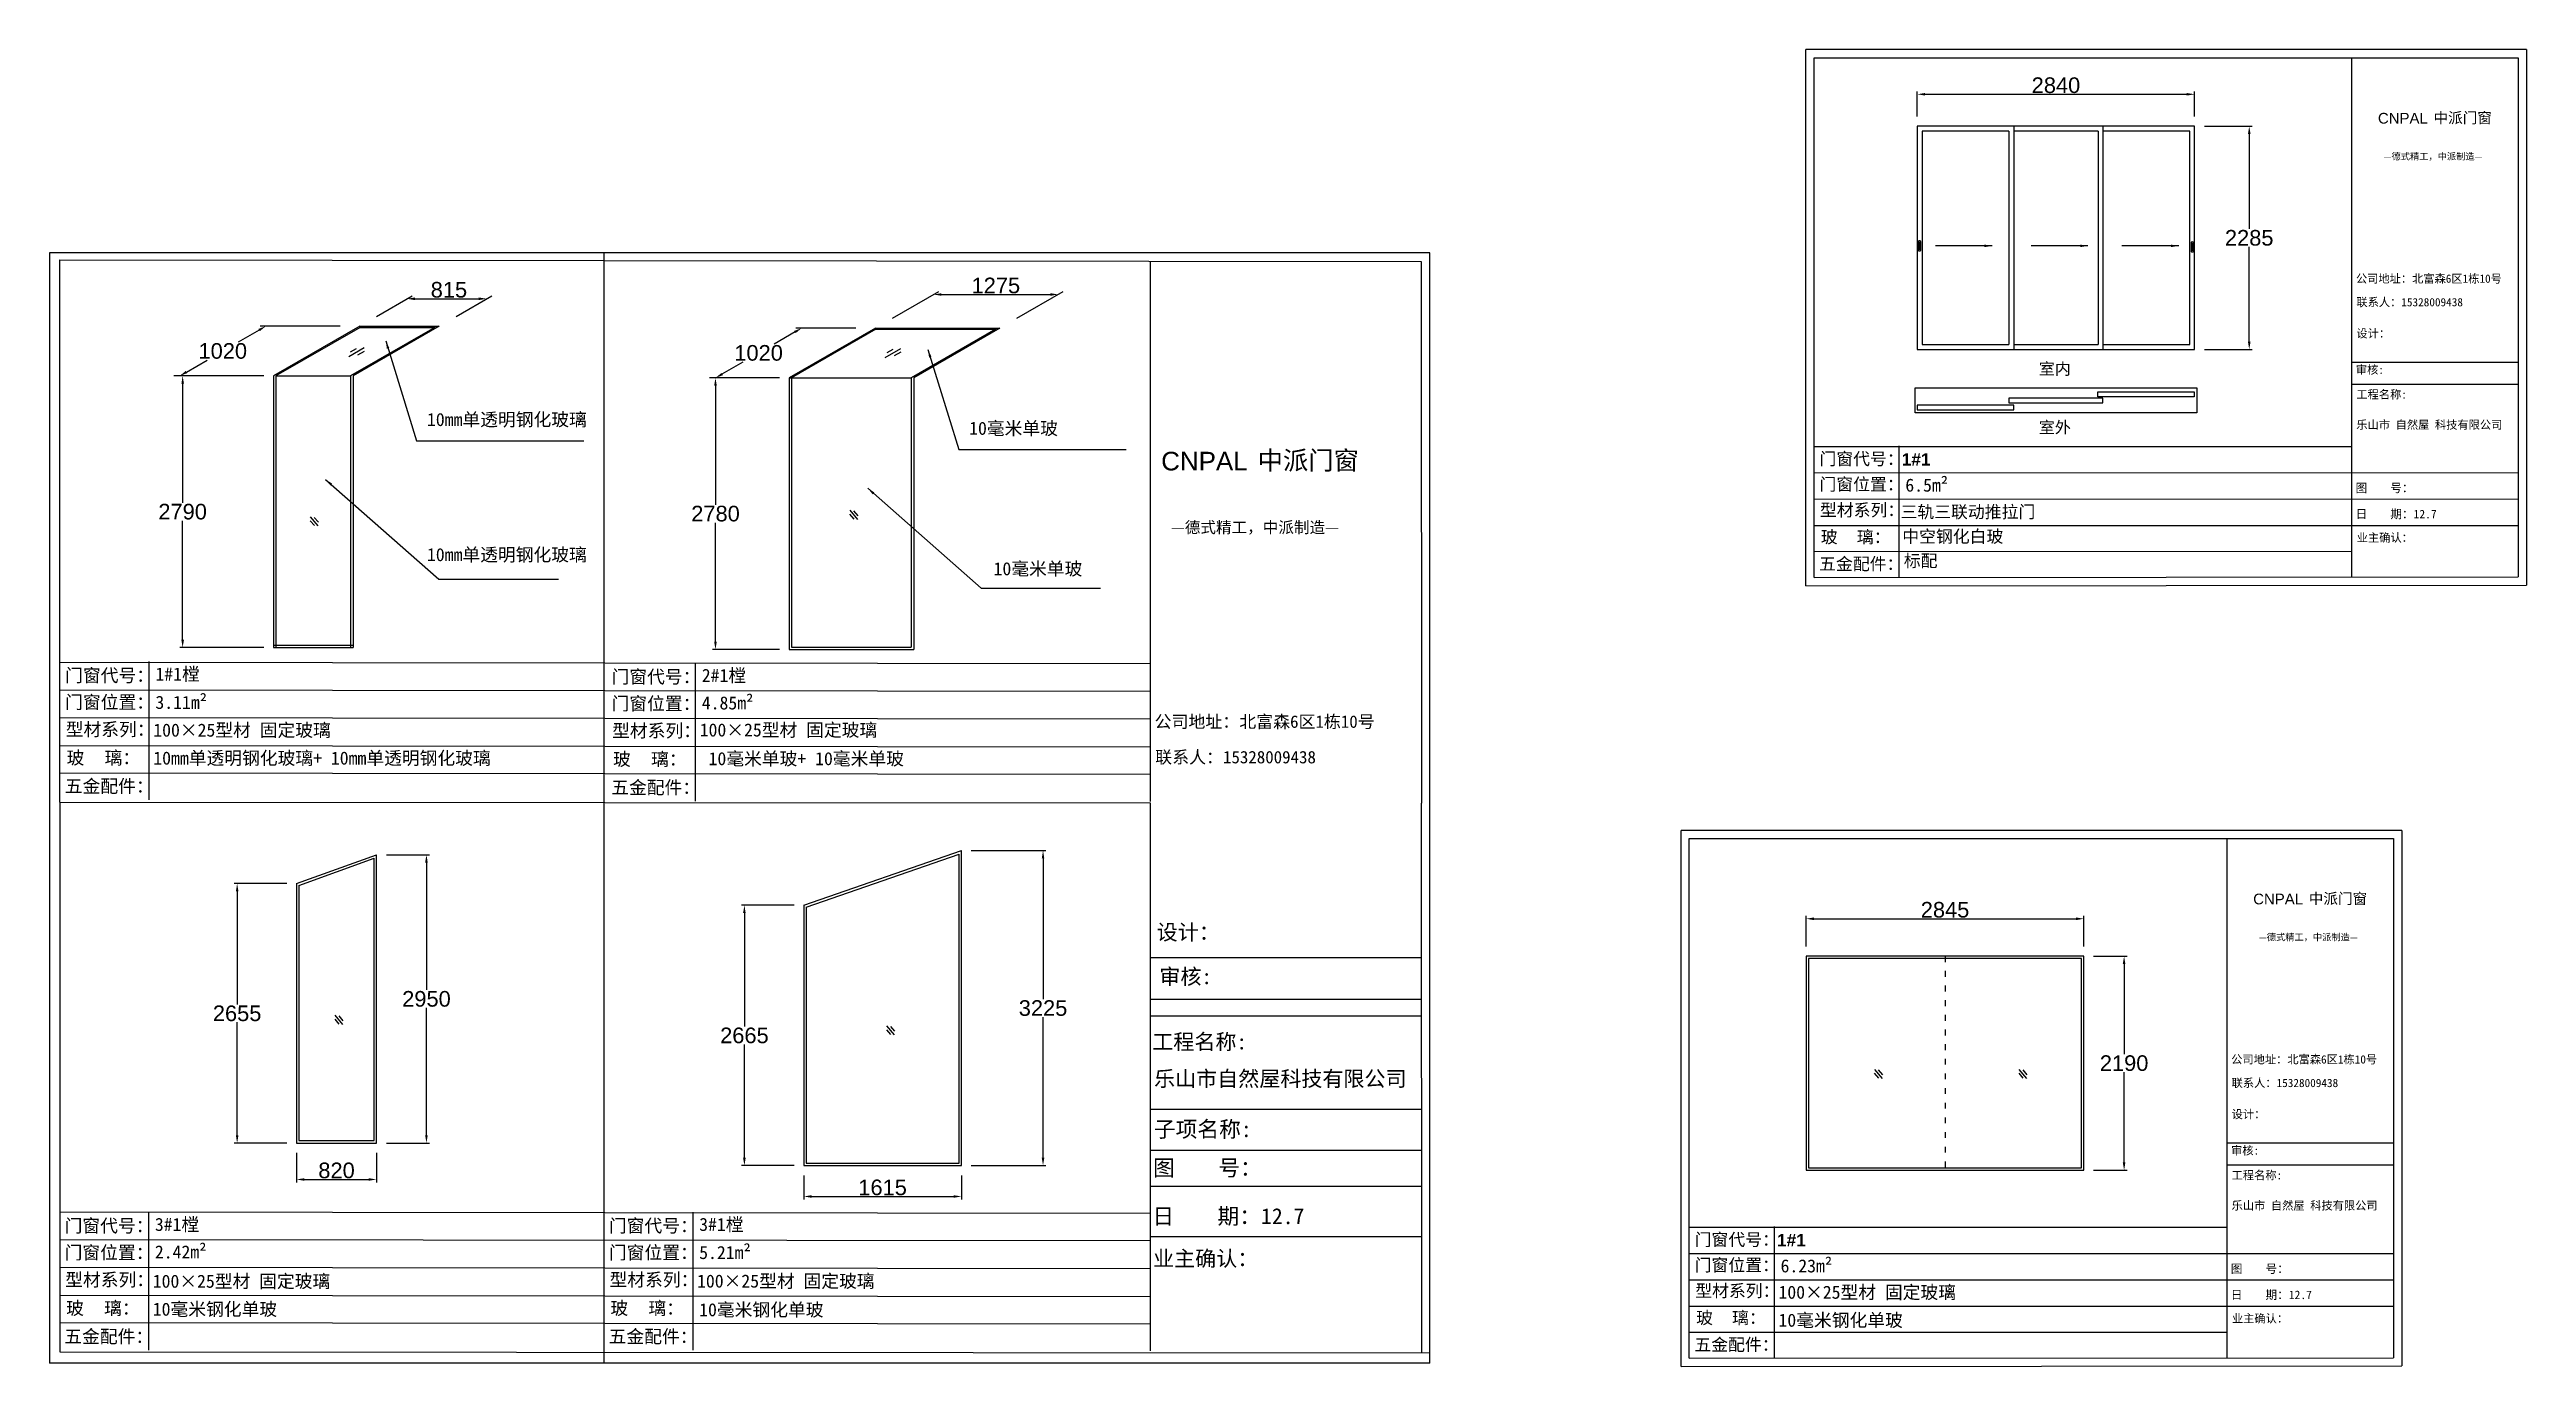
# Model space of a CAD drawing. Header units: inches. Extents: x -138455 to 599497, y -747149 to 13167.
# Drawn here: x 218298 to 243663, y -599233 to -585753 of the extents above; entities that cross this region are included whole.
import ezdxf

# ---------------------------------------------------------------- set-up
doc = ezdxf.new("R2010")
doc.units = ezdxf.units.IN
doc.header["$MEASUREMENT"] = 0
doc.header["$PDMODE"] = 35
doc.header["$PDSIZE"] = -3
doc.linetypes.add('ACAD_ISO03W100', pattern=[30, 12, -18])
doc.layers.add('0 @ 1', color=7, linetype='Continuous')
doc.styles.add('Annotative', font='arialbd.ttf')
doc.styles.add('MtXpl_', font='')
doc.styles.get("Standard").update_dxf_attribs({"font": 'arial.ttf'})
doc.styles.get('MtXpl_').set_extended_font_data('SimSun')
doc.dimstyles.get("Standard").update_dxf_attribs({"dimtxt": 80, "dimasz": 70, "dimexe": 40, "dimexo": 80, "dimgap": 0, "dimtad": 1, "dimtih": 1, "dimtoh": 1, "dimdec": 0, "dimzin": 0, "dimdsep": 46, "dimtxsty": 'Standard', "dimcen": 0.09, "dimadec": 0, "dimazin": 0, "dimtfac": 1, "dimtdec": 0, "dimtofl": 0, "dimtmove": 0, "dimatfit": 3, "dimfxl": 0, "dimtolj": 1, "dimtzin": 0, "dimarcsym": 0})

msp = doc.modelspace()

# ---------------------------------------------------------------- texts
for height, p in [(109.63, (242142.2, -586511.1)), (190.19, (229681.9, -590061)), (109.63, (240864.6, -594503))]:
    msp.add_text('CNPAL', height=height).set_placement(p)
at = {"style": 'MtXpl_'}
for s, height, p in [('中派门窗', 109.63, (242711.5, -586506.6)), ('—德式精工，中派制造—', 67.466, (242199.6, -586880.7)), ('公司地址：北富森6区1栋10号', 84.333, (241916.9, -588140.2)), ('联系人：15328009438', 84.333, (241921.5, -588381.3)), ('设计：', 84.33, (241921.6, -588701.3)), ('审核:', 84.33, (241916.2, -589072.5)), ('工程名称:', 84.33, (241921.2, -589325.7)), ('乐山市 自然屋 科技有限公司', 84.333, (241921.2, -589635.9)), ('中派门窗', 190.19, (230669.5, -590053.1)), ('图    号：', 87.15, (241912.8, -590284.6)), ('日    期：12.7', 87.145, (241913.2, -590551.6)), ('—德式精工，中派制造—', 117.041, (229781.4, -590702.1)), ('业主确认：', 84.33, (241924.8, -590792)), ('公司地址：北富森6区1栋10号', 127.151, (229614.4, -592695.9)), ('联系人：15328009438', 127.151, (229621.3, -593059.4)), ('中派门窗', 109.63, (241433.9, -594498.5)), ('设计：', 158.02, (229635.8, -594866.3)), ('—德式精工，中派制造—', 67.466, (240922, -594872.6)), ('审核:', 158.02, (229663, -595320.2)), ('工程名称:', 158.02, (229590.5, -595988)), ('公司地址：北富森6区1栋10号', 84.333, (240639.3, -596132.1)), ('乐山市自然屋科技有限公司', 158.015, (229608.8, -596365.7)), ('联系人：15328009438', 84.333, (240643.9, -596373.2)), ('子项名称:', 163.28, (229607, -596885.3)), ('设计：', 84.33, (240644, -596693.2)), ('审核:', 84.33, (240638.6, -597064.4)), ('图    号：', 163.28, (229599.1, -597281.3)), ('工程名称:', 84.33, (240643.6, -597317.7)), ('日    期：12.7', 163.285, (229591.6, -597776.2)), ('乐山市 自然屋 科技有限公司', 84.333, (240643.6, -597627.9)), ('业主确认：', 158.02, (229598.6, -598206.8)), ('图    号：', 87.15, (240635.2, -598276.5)), ('日    期：12.7', 87.145, (240635.5, -598543.5)), ('业主确认：', 84.33, (240647.2, -598783.9))]:
    msp.add_text(s, height=height, dxfattribs=at).set_placement(p)
at = {"layer": '0 @ 1', "style": 'Annotative'}
for s, height, p in [('门窗代号：', 126.5, (236422.9, -590005.5)), ('1#1', 126.5, (237265.9, -590011.6)), ('门窗位置：', 126.5, (236422.9, -590266.1)), ('型材系列：', 126.5, (236428.2, -590529.4)), ('三轨三联动推拉门 ', 126.5, (237252.9, -590548.4)), ('玻    璃：', 126.5, (236437.1, -590805.4)), ('中空钢化白玻', 126.5, (237271.2, -590800)), ('五金配件：', 126.5, (236419.8, -591080.5)), ('门窗代号：', 133.43, (218457.9, -592225.4)), ('门窗代号：', 133.43, (224053.4, -592239.3)), ('门窗位置：', 133.43, (218457.9, -592500.2)), ('门窗位置：', 133.43, (224053.4, -592514.2)), ('型材系列：', 133.43, (218463.5, -592777.9)), ('型材系列：', 133.43, (224059.1, -592791.9)), ('玻    璃：', 133.43, (218472.8, -593069.1)), ('玻    璃：', 133.43, (224068.4, -593083.1)), ('五金配件：', 133.43, (218454.6, -593359.2)), ('五金配件：', 133.43, (224050.1, -593373.2)), ('门窗代号：', 133.43, (218452.6, -597858.9)), ('门窗代号：', 133.43, (224026.7, -597858.9)), ('门窗代号：', 126.5, (235145.3, -597997.4)), ('门窗位置：', 133.43, (218452.6, -598133.8)), ('门窗位置：', 133.43, (224026.7, -598133.8)), ('1#1', 126.5, (235988.3, -598003.5)), ('型材系列：', 133.43, (218458.2, -598411.5)), ('型材系列：', 133.43, (224032.3, -598411.5)), ('门窗位置：', 126.5, (235145.3, -598258)), ('玻    璃：', 133.43, (218467.6, -598702.7)), ('玻    璃：', 133.43, (224041.6, -598702.7)), ('型材系列：', 126.5, (235150.6, -598521.3)), ('五金配件：', 133.43, (218449.3, -598992.8)), ('五金配件：', 133.43, (224023.4, -598992.8)), ('玻    璃：', 126.5, (235159.5, -598797.4)), ('五金配件：', 126.5, (235142.2, -599072.4))]:
    msp.add_text(s, height=height, dxfattribs=at).set_placement(p)
at = {"layer": '0 @ 1', "attachment_point": 1, "style": 'Annotative'}
for s, width, insert, char_height in [('{\\fSimSun|b1|i0|c134|p2;室内}', 750.711, (238669.8, -588960.7), 120), ('{\\fSimSun|b1|i0|c134|p2;10mm单透明钢化玻璃}', 4396.385, (222163.1, -589473.3), 133.432), ('{\\fSimSun|b1|i0|c134|p2;10毫米单玻}', 4396.385, (227715.3, -589563.3), 133.432), ('{\\fSimSun|b1|i0|c134|p2;室外}', 750.711, (238669.8, -589559.9), 120), ('{\\fSimSun|b1|i0|c134|p2;6.5m²}', 4396.385, (237302.4, -590144.8), 133.432), ('{\\fSimSun|b1|i0|c134|p2;10mm单透明钢化玻璃}', 4396.385, (222163.1, -590856.5), 133.432), ('{\\fSimSun|b1|i0|c134|p2;10毫米单玻}', 4396.385, (227965.5, -591000.9), 133.432), ('{\\fSimSun|b1|i0|c134|p2;标配}', 7563.173, (237286.9, -590922.2), 126.499), ('{\\fSimSun|b1|i0|c134|p2;1#1樘}', 4396.385, (219381.8, -592078.3), 133.432), ('{\\fSimSun|b1|i0|c134|p2;2#1樘}', 4396.385, (224977.4, -592092.3), 133.432), ('{\\fSimSun|b1|i0|c134|p2;3.11m²}', 4396.385, (219381.9, -592368.3), 133.432), ('{\\fSimSun|b1|i0|c134|p2;4.85m²}', 4396.385, (224977.5, -592374.2), 133.432), ('{\\fSimSun|b1|i0|c134|p2;100×25型材 固定玻璃}', 4396.385, (219360.4, -592652.6), 133.432), ('{\\fSimSun|b1|i0|c134|p2;100×25型材 固定玻璃}', 4396.385, (224956, -592651), 133.432), ('{\\fSimSun|b1|i0|c134|p2;10mm单透明钢化玻璃+ 10mm单透明钢化玻璃}', 4396.385, (219360.5, -592938.8), 133.432), ('{\\fSimSun|b1|i0|c134|p2; 10毫米单玻+ 10毫米单玻}', 4396.385, (224956.1, -592944.7), 133.432), ('{\\fSimSun|b1|i0|c134|p2;3#1樘}', 4396.385, (219376.6, -597711.9), 133.432), ('{\\fSimSun|b1|i0|c134|p2;3#1樘}', 4396.385, (224950.6, -597711.9), 133.432), ('{\\fSimSun|b1|i0|c134|p2;2.42m²}', 4396.385, (219376.7, -597993.8), 133.432), ('{\\fSimSun|b1|i0|c134|p2;5.21m²}', 4396.385, (224950.7, -597999.8), 133.432), ('{\\fSimSun|b1|i0|c134|p2;6.23m²}', 4396.385, (236024.8, -598136.7), 133.432), ('{\\fSimSun|b1|i0|c134|p2;100×25型材 固定玻璃}', 4396.385, (219354.8, -598293.6), 133.432), ('{\\fSimSun|b1|i0|c134|p2;100×25型材 固定玻璃}', 4396.385, (224928.8, -598292.1), 133.432), ('{\\fSimSun|b1|i0|c134|p2;10毫米钢化单玻}', 4396.385, (219354.9, -598579.8), 133.432), ('{\\fSimSun|b1|i0|c134|p2;10毫米钢化单玻}', 4396.385, (224950.4, -598585.7), 133.432), ('{\\fSimSun|b1|i0|c134|p2;100×25型材 固定玻璃}', 4396.385, (236003.3, -598406.3), 133.432), ('{\\fSimSun|b1|i0|c134|p2;10毫米钢化单玻}', 4396.385, (236003.4, -598692.5), 133.432)]:
    msp.add_mtext_dynamic_manual_height_columns(s, width=width, gutter_width=903.5, heights=[0], dxfattribs=dict(at, insert=insert, char_height=char_height))

# ---------------------------------------------------------------- blocks, each defined once
blk = doc.blocks.new('*D2405')
at = {"color": 0, "lineweight": -2, "transparency": 16777216}
for p, q in [((236286, -594934), (236286, -594620)), ((236366, -594650), (239051, -594650)), ((239131, -594934), (239131, -594620))]:
    blk.add_line(p, q, dxfattribs=at)
at = {"color": 0, "transparency": 16777216}
for points in [[(236366, -594637), (236366, -594664), (236286, -594650)], [(239051, -594637), (239051, -594664), (239131, -594650)]]:
    blk.add_solid(points, dxfattribs=at)
at = {"layer": 'Defpoints', "color": 0, "transparency": 16777216}
for p in [(239131, -594650), (236286, -595034), (239131, -595034)]:
    blk.add_point(p, dxfattribs=at)
at = {"color": 0, "transparency": 16777216, "insert": (237709, -594559), "char_height": 160, "attachment_point": 5}
blk.add_mtext('\\A1;2845', dxfattribs=at)
blk = doc.blocks.new('*D2406')
at = {"color": 0, "lineweight": -2, "transparency": 16777216}
for p, q in [((239231, -595034), (239573, -595034)), ((239543, -595114), (239543, -596037)), ((239543, -597144), (239543, -596220)), ((239231, -597224), (239573, -597224))]:
    blk.add_line(p, q, dxfattribs=at)
at = {"color": 0, "transparency": 16777216}
for points in [[(239529, -595114), (239556, -595114), (239543, -595034)], [(239529, -597144), (239556, -597144), (239543, -597224)]]:
    blk.add_solid(points, dxfattribs=at)
at = {"layer": 'Defpoints', "color": 0, "transparency": 16777216}
for p in [(239131, -595034), (239131, -597224), (239543, -597224)]:
    blk.add_point(p, dxfattribs=at)
at = {"color": 0, "transparency": 16777216, "insert": (239543, -596129), "char_height": 160, "attachment_point": 5}
blk.add_mtext('\\A1;2190', dxfattribs=at)
blk = doc.blocks.new('123as')
at = {"color": 0}
for p, q in [((90189, 51387), (90252, 51462)), ((90194, 51330), (90312, 51470)), ((90251, 51335), (90314, 51410))]:
    blk.add_line(p, q, dxfattribs=at)
blk = doc.blocks.new('*D2407')
at = {"color": 0, "lineweight": -2, "transparency": 16777216}
for p, q in [((226929, -588504), (227404, -588230)), ((227432, -588260), (228547, -588260)), ((228204, -588504), (228679, -588230))]:
    blk.add_line(p, q, dxfattribs=at)
at = {"color": 0, "transparency": 16777216}
for points in [[(227432, -588247), (227432, -588274), (227352, -588260)], [(228547, -588247), (228547, -588274), (228627, -588260)]]:
    blk.add_solid(points, dxfattribs=at)
at = {"layer": 'Defpoints', "color": 0, "transparency": 16777216}
for p in [(228627, -588260), (226756, -588604), (228031, -588604)]:
    blk.add_point(p, dxfattribs=at)
at = {"color": 0, "transparency": 16777216, "insert": (227989, -588169), "char_height": 160, "attachment_point": 5}
blk.add_mtext('\\A1;1275', dxfattribs=at)
blk = doc.blocks.new('*D2408')
at = {"color": 0, "lineweight": -2, "transparency": 16777216}
for p, q in [((225932, -588644), (225718, -588768)), ((226556, -588604), (225941, -588604)), ((225187, -589074), (225401, -588951)), ((225672, -589114), (225058, -589114))]:
    blk.add_line(p, q, dxfattribs=at)
at = {"color": 0, "transparency": 16777216}
for points in [[(225925, -588633), (225938, -588656), (226001, -588604)], [(225180, -589063), (225194, -589086), (225118, -589114)]]:
    blk.add_solid(points, dxfattribs=at)
at = {"layer": 'Defpoints', "color": 0, "transparency": 16777216}
for p in [(226001, -588604), (226756, -588604), (225872, -589114)]:
    blk.add_point(p, dxfattribs=at)
at = {"color": 0, "transparency": 16777216, "insert": (225559, -588859), "char_height": 160, "attachment_point": 5}
blk.add_mtext('\\A1;1020', dxfattribs=at)
blk = doc.blocks.new('*D2409')
at = {"color": 0, "lineweight": -2, "transparency": 16777216}
for p, q in [((220727, -594291), (220189, -594291)), ((220219, -594371), (220219, -595527)), ((220219, -596866), (220219, -595710)), ((220727, -596946), (220189, -596946))]:
    blk.add_line(p, q, dxfattribs=at)
at = {"color": 0, "transparency": 16777216}
for points in [[(220206, -594371), (220233, -594371), (220219, -594291)], [(220206, -596866), (220233, -596866), (220219, -596946)]]:
    blk.add_solid(points, dxfattribs=at)
at = {"layer": 'Defpoints', "color": 0, "transparency": 16777216}
for p in [(220827, -594291), (220219, -596946), (220827, -596946)]:
    blk.add_point(p, dxfattribs=at)
at = {"color": 0, "transparency": 16777216, "insert": (220219, -595619), "char_height": 160, "attachment_point": 5}
blk.add_mtext('\\A1;2655', dxfattribs=at)
blk = doc.blocks.new('*D2410')
at = {"color": 0, "lineweight": -2, "transparency": 16777216}
for p, q in [((221747, -593996), (222188, -593996)), ((222158, -594076), (222158, -595379)), ((222158, -596866), (222158, -595563)), ((221747, -596946), (222188, -596946))]:
    blk.add_line(p, q, dxfattribs=at)
at = {"color": 0, "transparency": 16777216}
for points in [[(222144, -594076), (222171, -594076), (222158, -593996)], [(222144, -596866), (222171, -596866), (222158, -596946)]]:
    blk.add_solid(points, dxfattribs=at)
at = {"layer": 'Defpoints', "color": 0, "transparency": 16777216}
for p in [(221647, -593996), (221647, -596946), (222158, -596946)]:
    blk.add_point(p, dxfattribs=at)
at = {"color": 0, "transparency": 16777216, "insert": (222158, -595471), "char_height": 160, "attachment_point": 5}
blk.add_mtext('\\A1;2950', dxfattribs=at)
blk = doc.blocks.new('*D2411')
at = {"color": 0, "lineweight": -2, "transparency": 16777216}
for p, q in [((220827, -597046), (220827, -597349)), ((221647, -597046), (221647, -597349)), ((220907, -597319), (221567, -597319))]:
    blk.add_line(p, q, dxfattribs=at)
at = {"color": 0, "transparency": 16777216}
for points in [[(220907, -597306), (220907, -597332), (220827, -597319)], [(221567, -597306), (221567, -597332), (221647, -597319)]]:
    blk.add_solid(points, dxfattribs=at)
at = {"layer": 'Defpoints', "color": 0, "transparency": 16777216}
for p in [(220827, -596946), (221647, -596946), (221647, -597319)]:
    blk.add_point(p, dxfattribs=at)
at = {"color": 0, "transparency": 16777216, "insert": (221237, -597227), "char_height": 160, "attachment_point": 5}
blk.add_mtext('\\A1;820', dxfattribs=at)
blk = doc.blocks.new('*D2412')
at = {"color": 0, "lineweight": -2, "transparency": 16777216}
for p, q in [((225922, -594512), (225384, -594512)), ((225414, -594592), (225414, -595753)), ((225414, -597097), (225414, -595936)), ((225922, -597177), (225384, -597177))]:
    blk.add_line(p, q, dxfattribs=at)
at = {"color": 0, "transparency": 16777216}
for points in [[(225400, -594592), (225427, -594592), (225414, -594512)], [(225400, -597097), (225427, -597097), (225414, -597177)]]:
    blk.add_solid(points, dxfattribs=at)
at = {"layer": 'Defpoints', "color": 0, "transparency": 16777216}
for p in [(226022, -594512), (225414, -597177), (226022, -597177)]:
    blk.add_point(p, dxfattribs=at)
at = {"color": 0, "transparency": 16777216, "insert": (225414, -595845), "char_height": 160, "attachment_point": 5}
blk.add_mtext('\\A1;2665', dxfattribs=at)
blk = doc.blocks.new('*D2413')
at = {"color": 0, "lineweight": -2, "transparency": 16777216}
for p, q in [((227737, -593952), (228502, -593952)), ((228472, -594032), (228472, -595473)), ((228472, -597097), (228472, -595657)), ((227737, -597177), (228502, -597177))]:
    blk.add_line(p, q, dxfattribs=at)
at = {"color": 0, "transparency": 16777216}
for points in [[(228459, -594032), (228485, -594032), (228472, -593952)], [(228459, -597097), (228485, -597097), (228472, -597177)]]:
    blk.add_solid(points, dxfattribs=at)
at = {"layer": 'Defpoints', "color": 0, "transparency": 16777216}
for p in [(227637, -593952), (227637, -597177), (228472, -597177)]:
    blk.add_point(p, dxfattribs=at)
at = {"color": 0, "transparency": 16777216, "insert": (228472, -595565), "char_height": 160, "attachment_point": 5}
blk.add_mtext('\\A1;3225', dxfattribs=at)
blk = doc.blocks.new('*D2414')
at = {"color": 0, "lineweight": -2, "transparency": 16777216}
for p, q in [((221647, -588484), (222011, -588274)), ((222039, -588304), (222694, -588304)), ((222462, -588484), (222826, -588274))]:
    blk.add_line(p, q, dxfattribs=at)
at = {"color": 0, "transparency": 16777216}
for points in [[(222039, -588291), (222039, -588318), (221959, -588304)], [(222694, -588291), (222694, -588318), (222774, -588304)]]:
    blk.add_solid(points, dxfattribs=at)
at = {"layer": 'Defpoints', "color": 0, "transparency": 16777216}
for p in [(222774, -588304), (221474, -588584), (222289, -588584)]:
    blk.add_point(p, dxfattribs=at)
at = {"color": 0, "transparency": 16777216, "insert": (222388, -588213), "char_height": 160, "attachment_point": 5}
blk.add_mtext('\\A1;815', dxfattribs=at)
blk = doc.blocks.new('*D2415')
at = {"color": 0, "lineweight": -2, "transparency": 16777216}
for p, q in [((220444, -588624), (220231, -588748)), ((221274, -588584), (220454, -588584)), ((219699, -589054), (219913, -588931)), ((220391, -589094), (219570, -589094))]:
    blk.add_line(p, q, dxfattribs=at)
at = {"color": 0, "transparency": 16777216}
for points in [[(220438, -588613), (220451, -588636), (220514, -588584)], [(219693, -589043), (219706, -589066), (219630, -589094)]]:
    blk.add_solid(points, dxfattribs=at)
at = {"layer": 'Defpoints', "color": 0, "transparency": 16777216}
for p in [(220514, -588584), (221474, -588584), (220591, -589094)]:
    blk.add_point(p, dxfattribs=at)
at = {"color": 0, "transparency": 16777216, "insert": (220072, -588839), "char_height": 160, "attachment_point": 5}
blk.add_mtext('\\A1;1020', dxfattribs=at)
blk = doc.blocks.new('*D2416')
at = {"color": 0, "lineweight": -2, "transparency": 16777216}
for p, q in [((220491, -589094), (219631, -589094)), ((219661, -589174), (219661, -590393)), ((219661, -591794), (219661, -590576)), ((220491, -591874), (219631, -591874))]:
    blk.add_line(p, q, dxfattribs=at)
at = {"color": 0, "transparency": 16777216}
for points in [[(219648, -589174), (219675, -589174), (219661, -589094)], [(219648, -591794), (219675, -591794), (219661, -591874)]]:
    blk.add_solid(points, dxfattribs=at)
at = {"layer": 'Defpoints', "color": 0, "transparency": 16777216}
for p in [(219661, -589094), (220591, -589094), (220591, -591874)]:
    blk.add_point(p, dxfattribs=at)
at = {"color": 0, "transparency": 16777216, "insert": (219661, -590484), "char_height": 160, "attachment_point": 5}
blk.add_mtext('\\A1;2790', dxfattribs=at)
blk = doc.blocks.new('*D2417')
at = {"color": 0, "lineweight": -2, "transparency": 16777216}
for p, q in [((237425, -586438), (237425, -586181)), ((240265, -586438), (240265, -586181)), ((237505, -586211), (240185, -586211))]:
    blk.add_line(p, q, dxfattribs=at)
at = {"color": 0, "transparency": 16777216}
for points in [[(237505, -586198), (237505, -586224), (237425, -586211)], [(240185, -586198), (240185, -586224), (240265, -586211)]]:
    blk.add_solid(points, dxfattribs=at)
at = {"layer": 'Defpoints', "color": 0, "transparency": 16777216}
for p in [(240265, -586211), (237425, -586538), (240265, -586538)]:
    blk.add_point(p, dxfattribs=at)
at = {"color": 0, "transparency": 16777216, "insert": (238845, -586119), "char_height": 160, "attachment_point": 5}
blk.add_mtext('\\A1;2840', dxfattribs=at)
blk = doc.blocks.new('*D2418')
at = {"color": 0, "lineweight": -2, "transparency": 16777216}
for p, q in [((240365, -586538), (240854, -586538)), ((240824, -586618), (240824, -587589)), ((240824, -588743), (240824, -587773)), ((240365, -588823), (240854, -588823))]:
    blk.add_line(p, q, dxfattribs=at)
at = {"color": 0, "transparency": 16777216}
for points in [[(240811, -586618), (240838, -586618), (240824, -586538)], [(240811, -588743), (240838, -588743), (240824, -588823)]]:
    blk.add_solid(points, dxfattribs=at)
at = {"layer": 'Defpoints', "color": 0, "transparency": 16777216}
for p in [(240265, -586538), (240265, -588823), (240824, -588823)]:
    blk.add_point(p, dxfattribs=at)
at = {"color": 0, "transparency": 16777216, "insert": (240824, -587681), "char_height": 160, "attachment_point": 5}
blk.add_mtext('\\A1;2285', dxfattribs=at)
blk = doc.blocks.new('*D2421')
at = {"color": 0, "lineweight": -2, "transparency": 16777216}
for p, q in [((225772, -589114), (225088, -589114)), ((225118, -589194), (225118, -590413)), ((225118, -591814), (225118, -590596)), ((225772, -591894), (225088, -591894))]:
    blk.add_line(p, q, dxfattribs=at)
at = {"color": 0, "transparency": 16777216}
for points in [[(225104, -589194), (225131, -589194), (225118, -589114)], [(225104, -591814), (225131, -591814), (225118, -591894)]]:
    blk.add_solid(points, dxfattribs=at)
at = {"layer": 'Defpoints', "color": 0, "transparency": 16777216}
for p in [(225872, -589114), (225118, -591894), (225872, -591894)]:
    blk.add_point(p, dxfattribs=at)
at = {"color": 0, "transparency": 16777216, "insert": (225118, -590504), "char_height": 160, "attachment_point": 5}
blk.add_mtext('\\A1;2780', dxfattribs=at)
blk = doc.blocks.new('*D2422')
at = {"color": 0, "lineweight": -2, "transparency": 16777216}
for p, q in [((226022, -597277), (226022, -597523)), ((227637, -597277), (227637, -597523)), ((226102, -597493), (227557, -597493))]:
    blk.add_line(p, q, dxfattribs=at)
at = {"color": 0, "transparency": 16777216}
for points in [[(226102, -597480), (226102, -597506), (226022, -597493)], [(227557, -597480), (227557, -597506), (227637, -597493)]]:
    blk.add_solid(points, dxfattribs=at)
at = {"layer": 'Defpoints', "color": 0, "transparency": 16777216}
for p in [(226022, -597177), (227637, -597177), (227637, -597493)]:
    blk.add_point(p, dxfattribs=at)
at = {"color": 0, "transparency": 16777216, "insert": (226829, -597401), "char_height": 160, "attachment_point": 5}
blk.add_mtext('\\A1;1615', dxfattribs=at)

# ---------------------------------------------------------------- dimensions: what is measured, and where the dimension line sits
dim = msp.add_linear_dim(base=(240264.6, -586210.9), p1=(237424.6, -586538.3), p2=(240264.6, -586538.3), dimstyle='Standard', override={"dimtxt": 160, "dimasz": 80, "dimexe": 30, "dimexo": 100, "dimgap": 10, "dimfxl": 100})
dim.commit()
dim.dimension.update_dxf_attribs({"geometry": '*D2417', "text_midpoint": (238844.6, -586210.9), "dimtype": 160})
for base, p1, p2, picture, middle in [((240824.4, -588823.3), (240264.6, -586538.3), (240264.6, -588823.3), '*D2418', (240824.4, -587680.8)), ((225117.7, -591894.4), (225872.4, -589114.4), (225872.4, -591894.4), '*D2421', (225117.7, -590504.4)), ((222157.7, -596946), (221647.2, -593996), (221647.2, -596946), '*D2410', (222157.7, -595471)), ((228471.9, -597177.3), (227636.6, -593952.3), (227636.6, -597177.3), '*D2413', (228471.9, -595564.8)), ((220219.2, -596946), (220827.2, -594291), (220827.2, -596946), '*D2409', (220219.2, -595618.5)), ((225413.6, -597177.3), (226021.6, -594512.3), (226021.6, -597177.3), '*D2412', (225413.6, -595844.8)), ((239542.5, -597223.7), (239131.3, -595033.7), (239131.3, -597223.7), '*D2406', (239542.5, -596128.7))]:
    dim = msp.add_linear_dim(base=base, p1=p1, p2=p2, angle=90, dimstyle='Standard', override={"dimtxt": 160, "dimasz": 80, "dimexe": 30, "dimexo": 100, "dimgap": 10, "dimfxl": 100})
    dim.commit()
    dim.dimension.update_dxf_attribs({"geometry": picture, "text_midpoint": middle})
dim = msp.add_linear_dim(base=(222773.7, -588304.4), p1=(221474.1, -588584.2), p2=(222289.1, -588584.2), angle=0, dimstyle='Standard', override={"dimtxt": 160, "dimasz": 80, "dimexe": 30, "dimexo": 100, "dimgap": 10, "dimfxl": 100})
dim.commit()
dim.dimension.update_dxf_attribs({"geometry": '*D2414', "text_midpoint": (222388.2, -588304.4), "dimtype": 161})
for p1, p2, distance, picture, middle in [((226755.8, -588604.4), (228030.8, -588604.4), 344, '*D2407', (227989.2, -588168.7)), ((220590.7, -589094.2), (221474.1, -588584.2), 480.3, '*D2415', (220071.8, -588839.2)), ((225872.4, -589114.4), (226755.8, -588604.4), 377.4, '*D2408', (225559.4, -588859.4))]:
    dim = msp.add_aligned_dim(p1=p1, p2=p2, distance=distance, dimstyle='Standard', override={"dimtxt": 160, "dimasz": 80, "dimexe": 30, "dimexo": 100, "dimgap": 10, "dimfxl": 100})
    dim.commit()
    dim.dimension.update_dxf_attribs({"geometry": picture, "text_midpoint": middle})
dim = msp.add_linear_dim(base=(219661.5, -589094.2), p1=(220590.7, -591874.2), p2=(220590.7, -589094.2), angle=90, text='2790', dimstyle='Standard', override={"dimtxt": 160, "dimasz": 80, "dimexe": 30, "dimexo": 100, "dimgap": 10, "dimfxl": 100})
dim.commit()
dim.dimension.update_dxf_attribs({"geometry": '*D2416', "text_midpoint": (219661.5, -590484.2)})
for base, p1, p2, picture, middle in [((239131.3, -594650.4), (236286.3, -595033.7), (239131.3, -595033.7), '*D2405', (237708.8, -594558.7)), ((221647.2, -597319.1), (220827.2, -596946), (221647.2, -596946), '*D2411', (221237.2, -597227.4)), ((227636.6, -597493.2), (226021.6, -597177.3), (227636.6, -597177.3), '*D2422', (226829.1, -597401.5))]:
    dim = msp.add_linear_dim(base=base, p1=p1, p2=p2, dimstyle='Standard', override={"dimtxt": 160, "dimasz": 80, "dimexe": 30, "dimexo": 100, "dimgap": 10, "dimfxl": 100})
    dim.commit()
    dim.dimension.update_dxf_attribs({"geometry": picture, "text_midpoint": middle})

# ---------------------------------------------------------------- linework, layer by layer
for p, q in [((243663.2, -585753.3), (236283.3, -585753.3)), ((236283.3, -591240.8), (236283.3, -585753.3)), ((236367.6, -585837.3), (243579.1, -585837.3)), ((236367.6, -591156.4), (236367.6, -585837.3)), ((241873, -585837.3), (241873, -591151.9)), ((243579.1, -585837.3), (243579.1, -591151.6)), ((243663.2, -585753.3), (243663.2, -591235.9)), ((237474.6, -586588.3), (237474.6, -588773.3)), ((238363, -586588.3), (237474.6, -586588.3)), ((238363, -586588.3), (238363, -588773.3)), ((238413, -586538.3), (238413, -588823.3)), ((239276.3, -586588.3), (238413, -586588.3)), ((239276.3, -586588.3), (239276.3, -588773.3)), ((239326.3, -586538.3), (239326.3, -588823.3)), ((240214.6, -586588.3), (239326.3, -586588.3)), ((240214.6, -588773.3), (240214.6, -586588.3)), ((218298, -587832.4), (218298, -593561.9)), ((232434.4, -587832.4), (218298, -587832.4)), ((218403.4, -587907.2), (232345.8, -587921)), ((218403.4, -593456.5), (218403.4, -587907.2)), ((223977.5, -599197.5), (223977.5, -587832.4)), ((229568.2, -587921), (229568.2, -593448.6)), ((232345.8, -587921), (232347.9, -593466.3)), ((232434.4, -593571.9), (232434.4, -587832.4)), ((221474.1, -588584.2), (220590.7, -589094.2)), ((221477.4, -588596.7), (220615.7, -589094.2)), ((222242.4, -588596.7), (221380.7, -589094.2)), ((222289.1, -588584.2), (221405.7, -589094.2)), ((221474.1, -588584.2), (222289.1, -588584.2)), ((221477.4, -588596.7), (222242.4, -588596.7)), ((226755.8, -588604.4), (225872.4, -589114.4)), ((226759.1, -588616.9), (225897.4, -589114.4)), ((226755.8, -588604.4), (228030.8, -588604.4)), ((226759.1, -588616.9), (227984.1, -588616.9)), ((227984.1, -588616.9), (227122.4, -589114.4)), ((228030.8, -588604.4), (227147.4, -589114.4)), ((221361.7, -588895.5), (221519.8, -588804.2)), ((221380.2, -588847.7), (221441.5, -588812.3)), ((221456.5, -588878.1), (221523.7, -588839.3)), ((226856.6, -588903.6), (227014.6, -588812.3)), ((226875, -588855.8), (226936.3, -588820.4)), ((226951.4, -588886.3), (227018.5, -588847.5)), ((237474.6, -588773.3), (238363, -588773.3)), ((238413, -588773.3), (239276.3, -588773.3)), ((239326.3, -588773.3), (240214.6, -588773.3)), ((241873, -588951.8), (243579.1, -588951.8)), ((220590.7, -589094.2), (220590.7, -591874.2)), ((220615.7, -589094.2), (221380.7, -589094.2)), ((220615.7, -589094.2), (220615.7, -591874.2)), ((221380.7, -589094.2), (221380.7, -591874.2)), ((221405.7, -589094.2), (221405.7, -591874.2)), ((225872.4, -589114.4), (227122.4, -589114.4)), ((225872.4, -589114.4), (225872.4, -591894.4)), ((225897.4, -589114.4), (225897.4, -591869.4)), ((227122.4, -589114.4), (227122.4, -591869.4)), ((227147.4, -589114.4), (227147.4, -591894.4)), ((241873, -589177.7), (243579.1, -589177.7)), ((236366.7, -589816), (241873, -589816)), ((237235.8, -589809.5), (237236.2, -591150.3)), ((236366.9, -590085.2), (243579.1, -590083.4)), ((236367.1, -590354.5), (243579.1, -590352.7)), ((236367.3, -590624), (243579.1, -590624)), ((236367.4, -590891.2), (241873, -590888.8)), ((236283.3, -591240.8), (243663.2, -591235.9)), ((236367.6, -591156.4), (243579.1, -591151.6)), ((219315.4, -592018.5), (219315.8, -593432.9)), ((220590.7, -591849.2), (221405.7, -591849.2)), ((220590.7, -591874.2), (221405.7, -591874.2)), ((225872.4, -591894.4), (227147.4, -591894.4)), ((225897.4, -591869.4), (227122.4, -591869.4)), ((218403.4, -592025.5), (229568.2, -592037.4)), ((224910.9, -592032.5), (224911.3, -593446.9)), ((218403.4, -592307.5), (229568.2, -592319.4)), ((218403.4, -592591.6), (229568.2, -592603.4)), ((218403.4, -592877.7), (229568.2, -592889.6)), ((218403.4, -593157.1), (229568.2, -593171)), ((218403.4, -593456.5), (229568.2, -593464.9)), ((218403.4, -593456.5), (218403.4, -599082.1)), ((229568.2, -593464.9), (229568.2, -599074.1)), ((232345.7, -593466.4), (232347.9, -599091.9)), ((218298, -593561.9), (218298, -599197.5)), ((232434.4, -599197.5), (232434.4, -593571.9)), ((242385.6, -593745.2), (235005.7, -593745.2)), ((235005.7, -599232.7), (235005.7, -593745.2)), ((242385.6, -593745.2), (242385.6, -599227.8)), ((220827.2, -594291), (221647.2, -593996)), ((220852.2, -594308.6), (221622.2, -594031.6)), ((221622.2, -596921), (221622.2, -594031.6)), ((221647.2, -596946), (221647.2, -593996)), ((226021.6, -594512.3), (227636.6, -593952.3)), ((226046.6, -594530), (227611.6, -593987.5)), ((227611.6, -597152.3), (227611.6, -593987.5)), ((227636.6, -597177.3), (227636.6, -593952.3)), ((235090, -593829.2), (242301.5, -593829.2)), ((235090, -599148.3), (235090, -593829.2)), ((240595.4, -593829.2), (240595.4, -599143.8)), ((242301.5, -593829.2), (242301.5, -599143.6)), ((220827.2, -594291), (220827.2, -596946)), ((220852.2, -594308.6), (220852.2, -596921)), ((226021.6, -594512.3), (226021.6, -597177.3)), ((226046.6, -594530), (226046.6, -597152.3)), ((229568.2, -595045.4), (232345.8, -595045.4)), ((229568.2, -595473.9), (232345.8, -595473.9)), ((229568.2, -595643.7), (232347.3, -595642.9)), ((229568.2, -596600.6), (232347.4, -596599.9)), ((220827.2, -596946), (221647.2, -596946)), ((220852.2, -596921), (221622.2, -596921)), ((229568.2, -597020.6), (232347.6, -597019.9)), ((240595.4, -596943.7), (242301.5, -596943.7)), ((226021.6, -597177.3), (227636.6, -597177.3)), ((226046.6, -597152.3), (227611.6, -597152.3)), ((240595.4, -597169.6), (242301.5, -597169.6)), ((229568.2, -597386.9), (232347.7, -597386.2)), ((218403.4, -597651.1), (229568.2, -597663)), ((219310.1, -597652.1), (219310.5, -599066.5)), ((224884.2, -597652.1), (224884.6, -599066.5)), ((235089.1, -597808), (240595.4, -597808)), ((235958.2, -597801.4), (235958.6, -599142.2)), ((218403.4, -597933.1), (229568.2, -597945)), ((229568.2, -597904.1), (232347.8, -597903.4)), ((235089.3, -598077.2), (242301.5, -598075.3)), ((218403.4, -598217.1), (229568.2, -598229)), ((235089.5, -598346.4), (242301.5, -598344.6)), ((218403.4, -598503.3), (229568.2, -598515.2)), ((235089.6, -598615.9), (242301.5, -598615.9)), ((218403.4, -598782.7), (229568.2, -598796.6)), ((218403.4, -599082.1), (232434.4, -599092)), ((235089.8, -598883.1), (240595.4, -598880.7)), ((232434.4, -599197.5), (218298, -599197.5)), ((235005.7, -599232.7), (242385.6, -599227.8)), ((235090, -599148.3), (242301.5, -599143.6))]:
    msp.add_line(p, q)
at = {"linetype": 'ACAD_ISO03W100', "ltscale": 5}
msp.add_line((237708.8, -595033.7), (237708.8, -597223.7), dxfattribs=at)
for points in [[(237424.6, -588823.3), (240264.6, -588823.3), (240264.6, -586538.3), (237424.6, -586538.3)], [(240286, -589471.1), (237401.6, -589471.1), (237401.6, -589214.3), (240286, -589214.3)], [(238413, -589391.9), (237424.6, -589391.9), (237424.6, -589441.9), (238413, -589441.9)], [(239326.3, -589320.1), (238363, -589320.1), (238363, -589370.1), (239326.3, -589370.1)], [(240261.1, -589307.2), (239272.8, -589307.2), (239272.8, -589257.2), (240261.1, -589257.2)], [(236286.3, -597223.7), (239131.3, -597223.7), (239131.3, -595033.7), (236286.3, -595033.7)], [(236311.3, -597198.7), (239106.3, -597198.7), (239106.3, -595058.7), (236311.3, -595058.7)]]:
    msp.add_lwpolyline(points, close=True)
at = {"color": 0}
for points in [[(237447.7, -587818.5), (237447.7, -587818.5, -0.4142136), (237439, -587809.7), (237439, -587717.4, -0.4142136), (237447.7, -587708.7), (237447.7, -587708.7, -0.4142136), (237456.4, -587717.4), (237456.4, -587809.7, -0.4142136)], [(237447.7, -587801), (237447.7, -587801, -0.4142136), (237443.3, -587796.6), (237443.3, -587730.6, -0.4142136), (237447.7, -587726.2), (237447.7, -587726.2, -0.4142136), (237452.1, -587730.6), (237452.1, -587796.6, -0.4142136)], [(240241.1, -587828.8), (240241.1, -587828.8, -0.4142136), (240232.4, -587820.1), (240232.4, -587727.8, -0.4142136), (240241.1, -587719.1), (240241.1, -587719.1, -0.4142136), (240249.9, -587727.8), (240249.9, -587820.1, -0.4142136)], [(240241.1, -587811.4), (240241.1, -587811.4, -0.4142136), (240236.7, -587807), (240236.7, -587740.9, -0.4142136), (240241.1, -587736.5), (240241.1, -587736.5, -0.4142136), (240245.5, -587740.9), (240245.5, -587807, -0.4142136)]]:
    msp.add_lwpolyline(points, format="xyb", close=True, dxfattribs=at)

# ---------------------------------------------------------------- block references
for p, xscale, yscale, zscale in [((286865, -624874.4), -0.6684526412304121, 0.6684526412304121, 0.6684526412304121), ((281338.4, -624941.6), -0.6684526412304121, 0.6684526412304121, 0.6684526412304121), ((281592.1, -630043.5), -0.6684526412304121, 0.6684526412304121, 0.6684526412304121), ((287242.5, -630151.4), -0.6684526412304121, 0.6684526412304121, 0.6684526412304121), ((297358.3, -630597.3), -0.6684526412304076, 0.6684526412304076, 0.6684526412304076), ((298838.5, -630597.3), -0.6684526412304076, 0.6684526412304076, 0.6684526412304076)]:
    msp.add_blockref('123as', p, dxfattribs=dict(xscale=xscale, yscale=yscale, zscale=zscale))

msp.set_redraw_order([(e.dxf.handle, doc.entitydb.next_handle()) for e in msp.query("TEXT MTEXT ATTDEF DIMENSION ARC_DIMENSION")])  # texts and dimensions are drawn at this point

# ---------------------------------------------------------------- leaders
for points in [[(238193.1, -587762.5), (237610.3, -587762.5)], [(239172.9, -587762.5), (238590.1, -587762.5)], [(240102, -587762.5), (239519.2, -587762.5)], [(221741.3, -588734.7), (222057, -589756.6), (223770.3, -589756.6)], [(227293.5, -588824.7), (227609.2, -589846.6), (229322.5, -589846.6)], [(221124.6, -590153.7), (222285.8, -591175.6), (223508.7, -591175.6)], [(226676.8, -590243.6), (227838, -591265.5), (229060.9, -591265.5)]]:
    msp.add_leader(points, dimstyle='Standard', override={"dimtxt": 160, "dimasz": 80, "dimexe": 30, "dimexo": 100, "dimgap": 10, "dimtad": 0, "dimfxl": 100})

doc.saveas('drawing.dxf')
